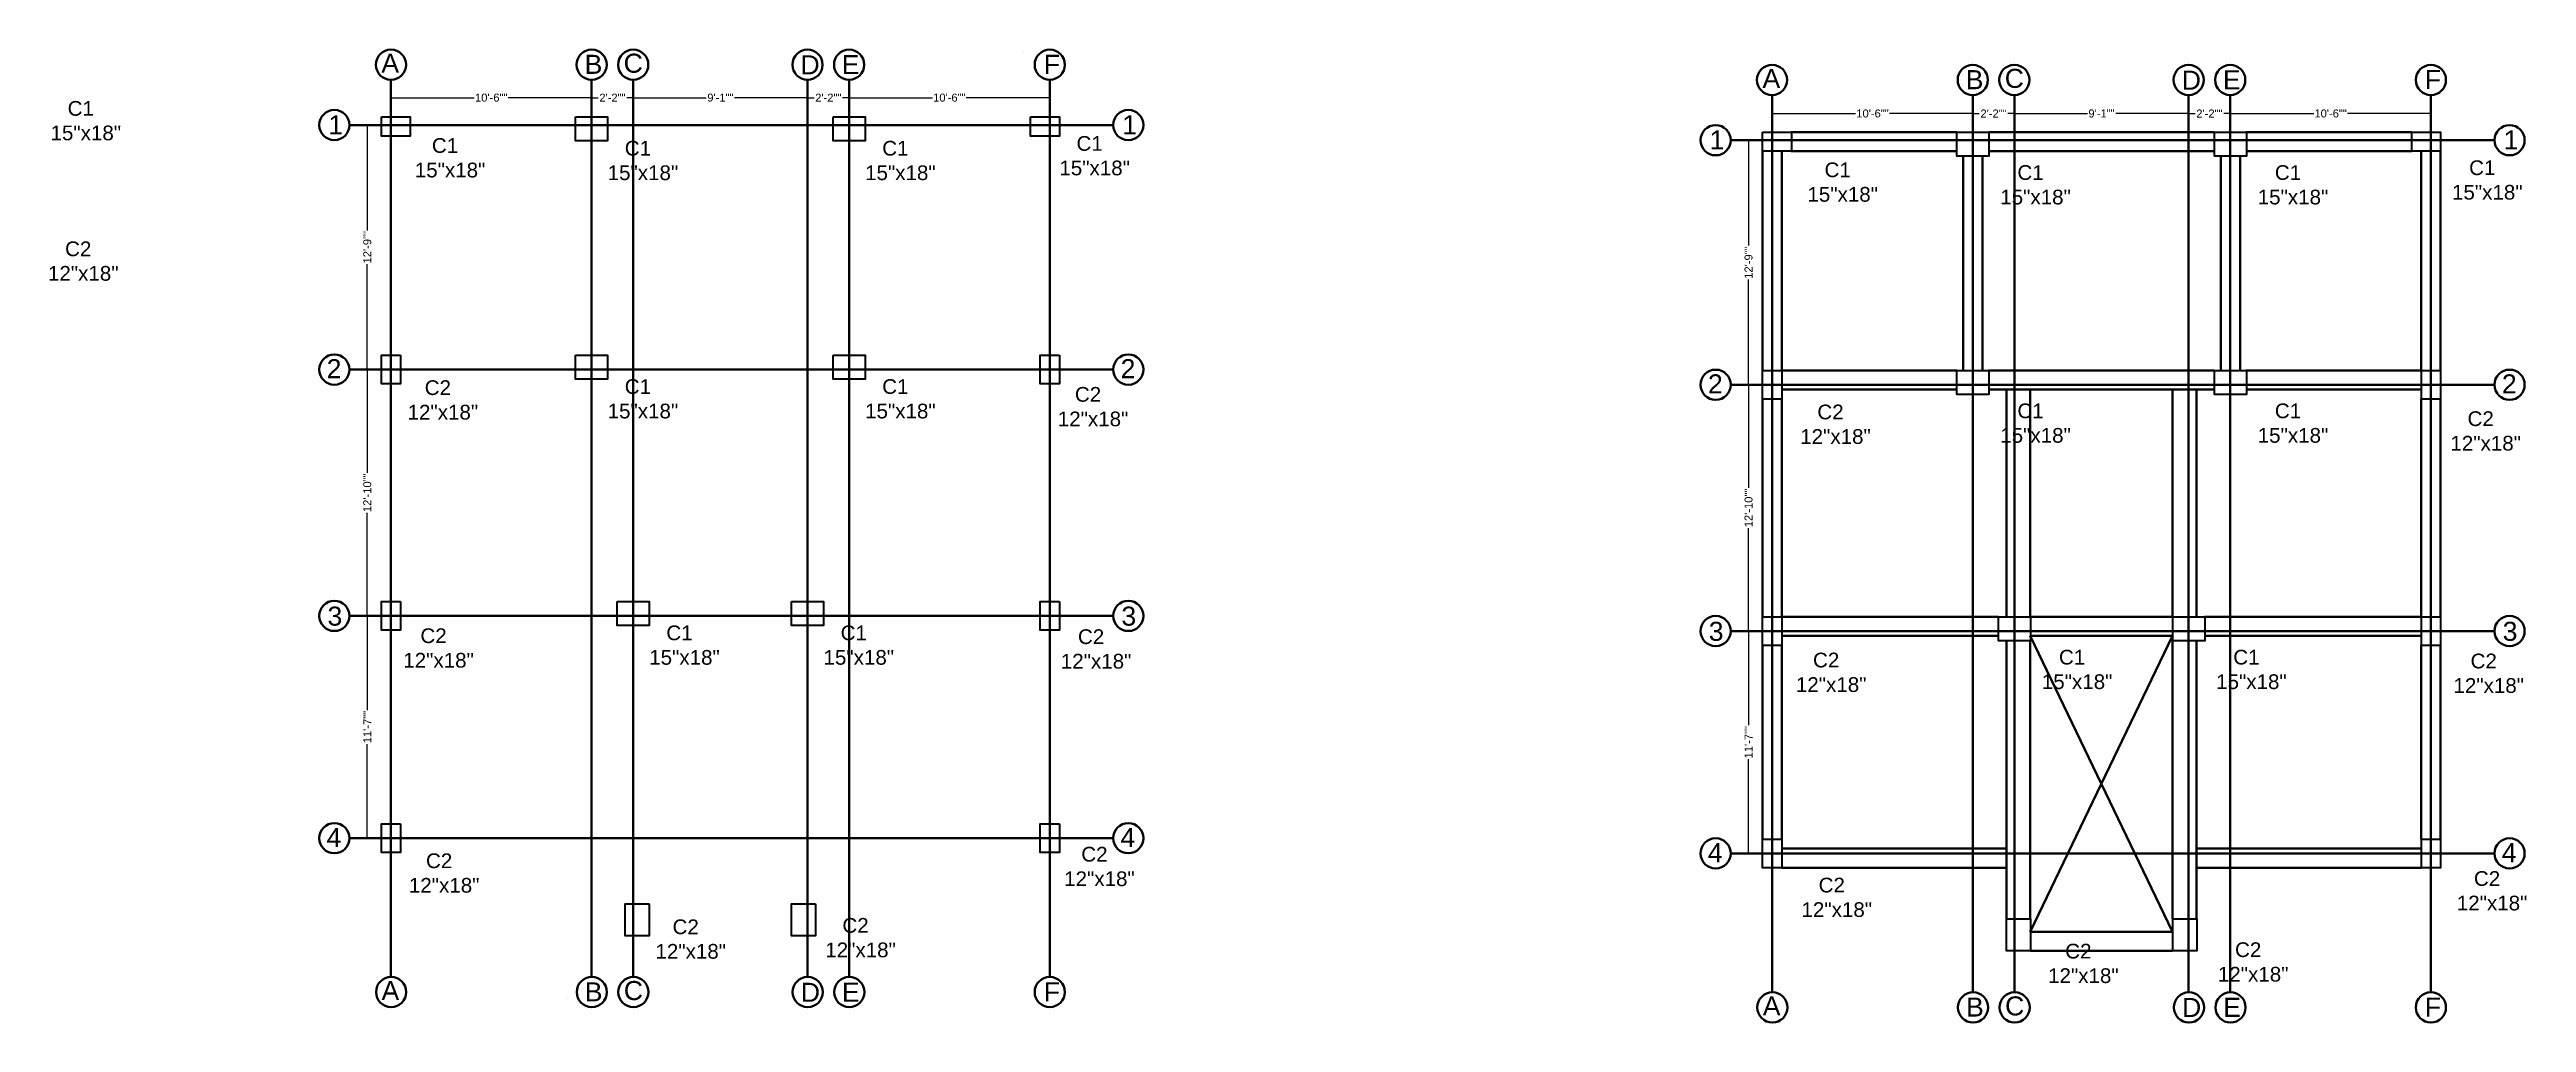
# Model space of a CAD drawing. Header units: inches. Extents: x -6918 to 21732, y -6368 to 1797.
# Drawn here: x 2508 to 4057, y -17 to 591 of the extents above; entities that cross this region are included whole.
import ezdxf

# ---------------------------------------------------------------- set-up
doc = ezdxf.new("R2010")
doc.units = ezdxf.units.IN
doc.header["$MEASUREMENT"] = 0
doc.layers.add('COLOUMN', color=10, linetype='Continuous', lineweight=35)
doc.layers.add('Raling', color=1, linetype='Continuous', lineweight=15)
doc.layers.add('S-DIM', color=7, linetype='Continuous')
doc.styles.add('ARIAL', font='arial.ttf')
doc.styles.get("Standard").update_dxf_attribs({"font": 'arial.ttf'})
doc.dimstyles.new('Column Shedule', dxfattribs={"dimscale": 0, "dimtxt": 5, "dimasz": 1, "dimexe": 0.5, "dimexo": 1, "dimgap": 1, "dimtad": 0, "dimdec": 0, "dimzin": 11, "dimdsep": 46, "dimlunit": 3, "dimtxsty": 'ARIAL', "dimblk": 'ARCHTICK', "dimcen": 0.09375, "dimdle": 0.5, "dimclrd": 5, "dimclre": 7, "dimclrt": 7, "dimadec": 0, "dimazin": 0, "dimtfac": 1, "dimtdec": 0, "dimtix": 1, "dimtofl": 0, "dimtmove": 2, "dimatfit": 3, "dimldrblk": 'ARCHTICK', "dimfxl": 3, "dimtolj": 1, "dimtzin": 3, "dimlwd": -1, "dimlwe": -1, "dimarcsym": 1})

msp = doc.modelspace()

# ---------------------------------------------------------------- texts
at = {"layer": 'Raling', "color": 18, "lineweight": 40, "true_color": 0x000000, "attachment_point": 1}
for s, width, gutter_width, insert, char_height in [('A', 40.021, 1, (2705.4, 590.1), 0.2), ('A', 40.021, 1, (2830.9, 590.1), 0.2), ('C', 448.533, 23.7, (2867.2, 588.4), 11.9), ('A', 40.021, 1, (3117.4, 590.1), 0.2), ('A', 448.533, 23.7, (2715.7, 588.4), 11.9), ('B', 448.533, 23.7, (2842.8, 587.7), 11.9), ('D', 448.533, 23.7, (2977.8, 587.4), 11.9), ('E', 448.533, 23.7, (3003.6, 587.5), 11.9), ('F', 448.533, 23.7, (3129.9, 587.7), 11.9), ('A', 40.021, 1, (3569.2, 580.6), 0.2), ('A', 448.533, 23.7, (3579.4, 578.9), 11.9), ('A', 40.021, 1, (3694.7, 580.6), 0.2), ('B', 448.533, 23.7, (3706.5, 578.1), 11.9), ('C', 448.533, 23.7, (3730.9, 578.9), 11.9), ('D', 448.533, 23.7, (3841.6, 577.8), 11.9), ('E', 448.533, 23.7, (3867.3, 578), 11.9), ('A', 40.021, 1, (3981.2, 580.6), 0.2), ('F', 448.533, 23.7, (3993.6, 578.2), 11.9), ('   C1^J15"x18"', 348.098, 18.4, (2508.8, 558.8), 9.201), ('A', 40.021, 1, (2670, 552.4), 0.2), ('1', 448.533, 23.7, (2682.5, 549.9), 11.9), ('A', 40.021, 1, (3166.6, 552.4), 0.2), ('1', 448.533, 23.7, (3179, 549.9), 11.9), ('A', 40.021, 1, (3533.8, 542.8), 0.2), ('   C1^J15"x18"', 348.098, 18.4, (2736.6, 535.6), 9.201), ('   C1^J15"x18"', 348.098, 18.4, (2857.2, 533.9), 9.201), ('   C1^J15"x18"', 348.098, 18.4, (3018.2, 533.9), 9.201), ('   C1^J15"x18"', 348.098, 18.4, (3139.7, 536.9), 9.201), ('1', 448.533, 23.7, (3546.3, 540.4), 11.9), ('1', 448.533, 23.7, (4042.8, 540.4), 11.9), ('   C1^J15"x18"', 348.098, 18.4, (3607.5, 520.4), 9.201), ('   C1^J15"x18"', 348.098, 18.4, (3728.1, 518.7), 9.201), ('   C1^J15"x18"', 348.098, 18.4, (3889.1, 518.7), 9.201), ('   C1^J15"x18"', 348.098, 18.4, (4010.6, 521.7), 9.201), ('   C2^J12"x18"', 348.098, 18.4, (2507.2, 471), 9.201), ('A', 40.021, 1, (2670, 399.5), 0.2), ('A', 40.021, 1, (2670, 399.5), 0.2), ('2', 448.533, 23.7, (2681.5, 397.4), 11.9), ('2', 448.533, 23.7, (2681.5, 397.4), 11.9), ('2', 448.533, 23.7, (3178, 397.4), 11.9), ('A', 40.021, 1, (3533.8, 389.9), 0.2), ('A', 40.021, 1, (3533.8, 389.9), 0.2), ('2', 448.533, 23.7, (3545.3, 387.9), 11.9), ('2', 448.533, 23.7, (3545.3, 387.9), 11.9), ('2', 448.533, 23.7, (4041.8, 387.9), 11.9), ('   C2^J12"x18"', 348.098, 18.4, (2732.1, 384.2), 9.201), ('   C1^J15"x18"', 348.098, 18.4, (2857.2, 384.9), 9.201), ('   C1^J15"x18"', 348.098, 18.4, (3018.2, 384.9), 9.201), ('   C2^J12"x18"', 348.098, 18.4, (3138.7, 380), 9.201), ('   C2^J12"x18"', 348.098, 18.4, (3603, 369), 9.201), ('   C1^J15"x18"', 348.098, 18.4, (3728.1, 369.7), 9.201), ('   C1^J15"x18"', 348.098, 18.4, (3889.1, 369.7), 9.201), ('   C2^J12"x18"', 348.098, 18.4, (4009.6, 364.8), 9.201), ('A', 40.021, 1, (2670, 245.5), 0.2), ('A', 40.021, 1, (2670, 245.5), 0.2), ('3', 448.533, 23.7, (2682, 242.7), 11.9), ('3', 448.533, 23.7, (2682, 242.7), 11.9), ('3', 448.533, 23.7, (3178.5, 242.7), 11.9), ('A', 40.021, 1, (3533.8, 235.9), 0.2), ('A', 40.021, 1, (3533.8, 235.9), 0.2), ('3', 448.533, 23.7, (3545.8, 233.2), 11.9), ('3', 448.533, 23.7, (3545.8, 233.2), 11.9), ('3', 448.533, 23.7, (4042.3, 233.2), 11.9), ('   C2^J12"x18"', 348.098, 18.4, (2729.4, 229.1), 9.201), ('   C1^J15"x18"', 348.098, 18.4, (2883.2, 230.9), 9.201), ('   C1^J15"x18"', 348.098, 18.4, (2992.2, 230.9), 9.201), ('   C2^J12"x18"', 348.098, 18.4, (3140.6, 228.5), 9.201), ('   C2^J12"x18"', 348.098, 18.4, (3600.3, 213.9), 9.201), ('   C1^J15"x18"', 348.098, 18.4, (3754.1, 215.7), 9.201), ('   C1^J15"x18"', 348.098, 18.4, (3863.1, 215.7), 9.201), ('   C2^J12"x18"', 348.098, 18.4, (4011.5, 213.3), 9.201), ('A', 40.021, 1, (2670, 106.5), 0.2), ('A', 40.021, 1, (2670, 106.5), 0.2), ('4', 448.533, 23.7, (2681.4, 104.3), 11.9), ('4', 448.533, 23.7, (2681.4, 104.3), 11.9), ('4', 448.533, 23.7, (3177.9, 104.3), 11.9), ('A', 40.021, 1, (3533.8, 96.9), 0.2), ('A', 40.021, 1, (3533.8, 96.9), 0.2), ('4', 448.533, 23.7, (3545.2, 94.8), 11.9), ('4', 448.533, 23.7, (3545.2, 94.8), 11.9), ('4', 448.533, 23.7, (4041.7, 94.8), 11.9), ('   C2^J12"x18"', 348.098, 18.4, (2732.9, 88.4), 9.201), ('   C2^J12"x18"', 348.098, 18.4, (3142.7, 92.5), 9.201), ('   C2^J12"x18"', 348.098, 18.4, (4013.6, 77.3), 9.201), ('   C2^J12"x18"', 348.098, 18.4, (3603.8, 73.2), 9.201), ('   C2^J12"x18"', 348.098, 18.4, (2887.1, 47.1), 9.201), ('   C2^J12"x18"', 348.098, 18.4, (2993.3, 48), 9.201), ('   C2^J12"x18"', 348.098, 18.4, (3758, 31.9), 9.201), ('   C2^J12"x18"', 348.098, 18.4, (3864.2, 32.8), 9.201), ('A', 448.533, 23.7, (2715.8, 8.6), 11.9), ('A', 40.021, 1, (2831.1, 10.3), 0.2), ('B', 448.533, 23.7, (2842.9, 7.8), 11.9), ('C', 448.533, 23.7, (2867.3, 8.6), 11.9), ('D', 448.533, 23.7, (2978, 7.5), 11.9), ('E', 448.533, 23.7, (3003.7, 7.6), 11.9), ('A', 40.021, 1, (3117.4, 10.3), 0.2), ('F', 448.533, 23.7, (3129.9, 7.8), 11.9), ('A', 40.021, 1, (3694.8, 0.7), 0.2), ('A', 40.021, 1, (3981.2, 0.7), 0.2), ('A', 40.021, 1, (2831.8, -2.1), 0.2), ('A', 448.533, 23.7, (3579.6, -1), 11.9), ('A', 40.021, 1, (3695.5, -11.6), 0.2), ('B', 448.533, 23.7, (3706.7, -1.7), 11.9), ('C', 448.533, 23.7, (3731.1, -1), 11.9), ('D', 448.533, 23.7, (3841.8, -2), 11.9), ('E', 448.533, 23.7, (3867.5, -1.9), 11.9), ('F', 448.533, 23.7, (3993.6, -1.7), 11.9)]:
    msp.add_mtext_dynamic_manual_height_columns(s, width=width, gutter_width=gutter_width, heights=[0], dxfattribs=dict(at, insert=insert, char_height=char_height))

# ---------------------------------------------------------------- blocks, each defined once
blk = doc.blocks.new('ADFSDF')
at = {"layer": 'COLOUMN'}
for points in [[(-22327.7, -19135.6), (-22309.7, -19135.6), (-22309.7, -19147.6), (-22327.7, -19147.6)], [(-22206.2, -19135.6), (-22186.2, -19135.6), (-22186.2, -19150.6), (-22206.2, -19150.6)], [(-22045.2, -19135.6), (-22025.2, -19135.6), (-22025.2, -19150.6), (-22045.2, -19150.6)], [(-21921.7, -19135.6), (-21903.7, -19135.6), (-21903.7, -19147.6), (-21921.7, -19147.6)], [(-22315.7, -19284.6), (-22315.7, -19302.6), (-22327.7, -19302.6), (-22327.7, -19284.6)], [(-22206.2, -19284.6), (-22186.2, -19284.6), (-22186.2, -19299.6), (-22206.2, -19299.6)], [(-22045.2, -19284.6), (-22025.2, -19284.6), (-22025.2, -19299.6), (-22045.2, -19299.6)], [(-21903.7, -19284.6), (-21903.7, -19302.6), (-21915.7, -19302.6), (-21915.7, -19284.6)], [(-22315.7, -19438.6), (-22315.7, -19456.6), (-22327.7, -19456.6), (-22327.7, -19438.6)], [(-22180.2, -19438.6), (-22160.2, -19438.6), (-22160.2, -19453.6), (-22180.2, -19453.6)], [(-22071.2, -19438.6), (-22051.2, -19438.6), (-22051.2, -19453.6), (-22071.2, -19453.6)], [(-21903.7, -19438.6), (-21903.7, -19456.6), (-21915.7, -19456.6), (-21915.7, -19438.6)], [(-22315.7, -19577.6), (-22315.7, -19595.6), (-22327.7, -19595.6), (-22327.7, -19577.6)], [(-21903.7, -19577.6), (-21903.7, -19595.6), (-21915.7, -19595.6), (-21915.7, -19577.6)], [(-22160.2, -19627.6), (-22160.2, -19647.6), (-22175.2, -19647.6), (-22175.2, -19627.6)], [(-22056.2, -19627.6), (-22056.2, -19647.6), (-22071.2, -19647.6), (-22071.2, -19627.6)]]:
    blk.add_lwpolyline(points, close=True, dxfattribs=at)
blk = doc.blocks.new('_ArchTick')
at = {"color": 0, "linetype": 'ByBlock', "const_width": 0.15}
blk.add_lwpolyline([(-0.5, -0.5), (0.5, 0.5)], dxfattribs=at)
blk = doc.blocks.new('*D140')
at = {"layer": 'Defpoints', "color": 0, "lineweight": 40, "transparency": 16777216}
for p in [(2721.7, 560.9), (2847.2, 560.9), (2847.2, 560.9)]:
    blk.add_point(p, dxfattribs=at)
at = {"layer": 'S-DIM', "color": 5, "transparency": 16777216}
for p, q in [((2721.2, 560.9), (2773.8, 560.9)), ((2847.7, 560.9), (2795, 560.9))]:
    blk.add_line(p, q, dxfattribs=at)
at = {"layer": 'S-DIM', "color": 7, "transparency": 16777216}
for p, q in [((2721.7, 561.9), (2721.7, 561.4)), ((2847.2, 561.9), (2847.2, 561.4))]:
    blk.add_line(p, q, dxfattribs=at)
at = {"layer": 'S-DIM', "color": 5, "transparency": 16777216, "rotation": 180}
blk.add_blockref('_ArchTick', (2721.7, 560.9), dxfattribs=at)
at = {"layer": 'S-DIM', "color": 5, "transparency": 16777216}
blk.add_blockref('_ArchTick', (2847.2, 560.9), dxfattribs=at)
at = {"layer": 'S-DIM', "color": 7, "lineweight": 40, "transparency": 16777216, "insert": (2784.4, 560.9), "char_height": 5, "attachment_point": 5, "style": 'ARIAL'}
blk.add_mtext('\\A1;10\'-6""', dxfattribs=at)
blk = doc.blocks.new('*D141')
at = {"layer": 'Defpoints', "color": 0, "lineweight": 40, "transparency": 16777216}
for p in [(2847.2, 560.9), (2873.2, 560.9), (2873.2, 560.9)]:
    blk.add_point(p, dxfattribs=at)
at = {"layer": 'S-DIM', "color": 5, "transparency": 16777216}
for p, q in [((2846.7, 560.9), (2851.3, 560.9)), ((2873.7, 560.9), (2869.1, 560.9))]:
    blk.add_line(p, q, dxfattribs=at)
at = {"layer": 'S-DIM', "color": 7, "transparency": 16777216}
for p, q in [((2847.2, 561.9), (2847.2, 561.4)), ((2873.2, 561.9), (2873.2, 561.4))]:
    blk.add_line(p, q, dxfattribs=at)
at = {"layer": 'S-DIM', "color": 5, "transparency": 16777216, "rotation": 180}
blk.add_blockref('_ArchTick', (2847.2, 560.9), dxfattribs=at)
at = {"layer": 'S-DIM', "color": 5, "transparency": 16777216}
blk.add_blockref('_ArchTick', (2873.2, 560.9), dxfattribs=at)
at = {"layer": 'S-DIM', "color": 7, "lineweight": 40, "transparency": 16777216, "insert": (2860.2, 560.9), "char_height": 5, "attachment_point": 5, "style": 'ARIAL'}
blk.add_mtext('\\A1;2\'-2""', dxfattribs=at)
blk = doc.blocks.new('*D142')
at = {"layer": 'Defpoints', "color": 0, "lineweight": 40, "transparency": 16777216}
for p in [(2873.2, 560.9), (2982.2, 560.9), (2982.2, 560.9)]:
    blk.add_point(p, dxfattribs=at)
at = {"layer": 'S-DIM', "color": 5, "transparency": 16777216}
for p, q in [((2872.7, 560.9), (2918.8, 560.9)), ((2982.7, 560.9), (2936.6, 560.9))]:
    blk.add_line(p, q, dxfattribs=at)
at = {"layer": 'S-DIM', "color": 7, "transparency": 16777216}
for p, q in [((2873.2, 561.9), (2873.2, 561.4)), ((2982.2, 561.9), (2982.2, 561.4))]:
    blk.add_line(p, q, dxfattribs=at)
at = {"layer": 'S-DIM', "color": 5, "transparency": 16777216, "rotation": 180}
blk.add_blockref('_ArchTick', (2873.2, 560.9), dxfattribs=at)
at = {"layer": 'S-DIM', "color": 5, "transparency": 16777216}
blk.add_blockref('_ArchTick', (2982.2, 560.9), dxfattribs=at)
at = {"layer": 'S-DIM', "color": 7, "lineweight": 40, "transparency": 16777216, "insert": (2927.7, 560.9), "char_height": 5, "attachment_point": 5, "style": 'ARIAL'}
blk.add_mtext('\\A1;9\'-1""', dxfattribs=at)
blk = doc.blocks.new('*D143')
at = {"layer": 'Defpoints', "color": 0, "lineweight": 40, "transparency": 16777216}
for p in [(2982.2, 560.9), (3008.2, 560.9), (3008.2, 560.9)]:
    blk.add_point(p, dxfattribs=at)
at = {"layer": 'S-DIM', "color": 5, "transparency": 16777216}
for p, q in [((2981.7, 560.9), (2986.3, 560.9)), ((3008.7, 560.9), (3004.1, 560.9))]:
    blk.add_line(p, q, dxfattribs=at)
at = {"layer": 'S-DIM', "color": 7, "transparency": 16777216}
for p, q in [((2982.2, 561.9), (2982.2, 561.4)), ((3008.2, 561.9), (3008.2, 561.4))]:
    blk.add_line(p, q, dxfattribs=at)
at = {"layer": 'S-DIM', "color": 5, "transparency": 16777216, "rotation": 180}
blk.add_blockref('_ArchTick', (2982.2, 560.9), dxfattribs=at)
at = {"layer": 'S-DIM', "color": 5, "transparency": 16777216}
blk.add_blockref('_ArchTick', (3008.2, 560.9), dxfattribs=at)
at = {"layer": 'S-DIM', "color": 7, "lineweight": 40, "transparency": 16777216, "insert": (2995.2, 560.9), "char_height": 5, "attachment_point": 5, "style": 'ARIAL'}
blk.add_mtext('\\A1;2\'-2""', dxfattribs=at)
blk = doc.blocks.new('*D144')
at = {"layer": 'Defpoints', "color": 0, "lineweight": 40, "transparency": 16777216}
for p in [(3008.2, 560.9), (3133.7, 560.9), (3133.7, 560.9)]:
    blk.add_point(p, dxfattribs=at)
at = {"layer": 'S-DIM', "color": 5, "transparency": 16777216}
for p, q in [((3007.7, 560.9), (3060.3, 560.9)), ((3134.2, 560.9), (3081.5, 560.9))]:
    blk.add_line(p, q, dxfattribs=at)
at = {"layer": 'S-DIM', "color": 7, "transparency": 16777216}
for p, q in [((3008.2, 561.9), (3008.2, 561.4)), ((3133.7, 561.9), (3133.7, 561.4))]:
    blk.add_line(p, q, dxfattribs=at)
at = {"layer": 'S-DIM', "color": 5, "transparency": 16777216, "rotation": 180}
blk.add_blockref('_ArchTick', (3008.2, 560.9), dxfattribs=at)
at = {"layer": 'S-DIM', "color": 5, "transparency": 16777216}
blk.add_blockref('_ArchTick', (3133.7, 560.9), dxfattribs=at)
at = {"layer": 'S-DIM', "color": 7, "lineweight": 40, "transparency": 16777216, "insert": (3070.9, 560.9), "char_height": 5, "attachment_point": 5, "style": 'ARIAL'}
blk.add_mtext('\\A1;10\'-6""', dxfattribs=at)
blk = doc.blocks.new('*D145')
at = {"layer": 'Defpoints', "color": 0, "lineweight": 40, "transparency": 16777216}
for p in [(2695.8, 543.8), (2695.8, 390.9), (2706.9, 390.9)]:
    blk.add_point(p, dxfattribs=at)
at = {"layer": 'S-DIM', "color": 7, "transparency": 16777216}
for p, q in [((2696.8, 543.8), (2707.4, 543.8)), ((2696.8, 390.9), (2707.4, 390.9))]:
    blk.add_line(p, q, dxfattribs=at)
at = {"layer": 'S-DIM', "color": 5, "transparency": 16777216}
for p, q in [((2706.9, 544.3), (2706.9, 477.9)), ((2706.9, 390.4), (2706.9, 456.8))]:
    blk.add_line(p, q, dxfattribs=at)
for p, rotation in [((2706.9, 543.8), 90), ((2706.9, 390.9), 270)]:
    blk.add_blockref('_ArchTick', p, dxfattribs=dict(at, rotation=rotation))
at = {"layer": 'S-DIM', "color": 7, "lineweight": 40, "transparency": 16777216, "insert": (2706.9, 467.4), "char_height": 5, "attachment_point": 5, "rotation": 90, "style": 'ARIAL'}
blk.add_mtext('\\A1;12\'-9""', dxfattribs=at)
blk = doc.blocks.new('*D146')
at = {"layer": 'Defpoints', "color": 0, "lineweight": 40, "transparency": 16777216}
for p in [(2706.9, 390.9), (2706.9, 236.9), (2706.9, 236.9)]:
    blk.add_point(p, dxfattribs=at)
at = {"layer": 'S-DIM', "color": 5, "transparency": 16777216}
for p, q in [((2706.9, 391.4), (2706.9, 326.4)), ((2706.9, 236.4), (2706.9, 301.4))]:
    blk.add_line(p, q, dxfattribs=at)
at = {"layer": 'S-DIM', "color": 7, "transparency": 16777216}
for p, q in [((2707.9, 390.9), (2707.4, 390.9)), ((2707.9, 236.9), (2707.4, 236.9))]:
    blk.add_line(p, q, dxfattribs=at)
at = {"layer": 'S-DIM', "color": 5, "transparency": 16777216}
for p, rotation in [((2706.9, 390.9), 90), ((2706.9, 236.9), 270)]:
    blk.add_blockref('_ArchTick', p, dxfattribs=dict(at, rotation=rotation))
at = {"layer": 'S-DIM', "color": 7, "lineweight": 40, "transparency": 16777216, "insert": (2706.9, 313.9), "char_height": 5, "attachment_point": 5, "rotation": 90, "style": 'ARIAL'}
blk.add_mtext('\\A1;12\'-10""', dxfattribs=at)
blk = doc.blocks.new('*D147')
at = {"layer": 'Defpoints', "color": 0, "lineweight": 40, "transparency": 16777216}
for p in [(2706.9, 236.9), (2706.9, 97.9), (2706.9, 97.9)]:
    blk.add_point(p, dxfattribs=at)
at = {"layer": 'S-DIM', "color": 5, "transparency": 16777216}
for p, q in [((2706.9, 237.4), (2706.9, 178)), ((2706.9, 97.4), (2706.9, 156.8))]:
    blk.add_line(p, q, dxfattribs=at)
at = {"layer": 'S-DIM', "color": 7, "transparency": 16777216}
for p, q in [((2707.9, 236.9), (2707.4, 236.9)), ((2707.9, 97.9), (2707.4, 97.9))]:
    blk.add_line(p, q, dxfattribs=at)
at = {"layer": 'S-DIM', "color": 5, "transparency": 16777216}
for p, rotation in [((2706.9, 236.9), 90), ((2706.9, 97.9), 270)]:
    blk.add_blockref('_ArchTick', p, dxfattribs=dict(at, rotation=rotation))
at = {"layer": 'S-DIM', "color": 7, "lineweight": 40, "transparency": 16777216, "insert": (2706.9, 167.4), "char_height": 5, "attachment_point": 5, "rotation": 90, "style": 'ARIAL'}
blk.add_mtext('\\A1;11\'-7""', dxfattribs=at)
blk = doc.blocks.new('*D149')
at = {"layer": 'Defpoints', "color": 0, "lineweight": 40, "transparency": 16777216}
for p in [(3585.4, 551), (3710.9, 551), (3710.9, 551)]:
    blk.add_point(p, dxfattribs=at)
at = {"layer": 'S-DIM', "color": 5, "transparency": 16777216}
for p, q in [((3584.9, 551), (3637.6, 551)), ((3711.4, 551), (3658.8, 551))]:
    blk.add_line(p, q, dxfattribs=at)
at = {"layer": 'S-DIM', "color": 7, "transparency": 16777216}
for p, q in [((3585.4, 552), (3585.4, 551.5)), ((3710.9, 552), (3710.9, 551.5))]:
    blk.add_line(p, q, dxfattribs=at)
at = {"layer": 'S-DIM', "color": 5, "transparency": 16777216, "rotation": 180}
blk.add_blockref('_ArchTick', (3585.4, 551), dxfattribs=at)
at = {"layer": 'S-DIM', "color": 5, "transparency": 16777216}
blk.add_blockref('_ArchTick', (3710.9, 551), dxfattribs=at)
at = {"layer": 'S-DIM', "color": 7, "lineweight": 40, "transparency": 16777216, "insert": (3648.2, 551), "char_height": 5, "attachment_point": 5, "style": 'ARIAL'}
blk.add_mtext('\\A1;10\'-6""', dxfattribs=at)
blk = doc.blocks.new('*D150')
at = {"layer": 'Defpoints', "color": 0, "lineweight": 40, "transparency": 16777216}
for p in [(3710.9, 551), (3736.9, 551), (3736.9, 551)]:
    blk.add_point(p, dxfattribs=at)
at = {"layer": 'S-DIM', "color": 5, "transparency": 16777216}
for p, q in [((3710.4, 551), (3715, 551)), ((3737.4, 551), (3732.9, 551))]:
    blk.add_line(p, q, dxfattribs=at)
at = {"layer": 'S-DIM', "color": 7, "transparency": 16777216}
for p, q in [((3710.9, 552), (3710.9, 551.5)), ((3736.9, 552), (3736.9, 551.5))]:
    blk.add_line(p, q, dxfattribs=at)
at = {"layer": 'S-DIM', "color": 5, "transparency": 16777216, "rotation": 180}
blk.add_blockref('_ArchTick', (3710.9, 551), dxfattribs=at)
at = {"layer": 'S-DIM', "color": 5, "transparency": 16777216}
blk.add_blockref('_ArchTick', (3736.9, 551), dxfattribs=at)
at = {"layer": 'S-DIM', "color": 7, "lineweight": 40, "transparency": 16777216, "insert": (3723.9, 551), "char_height": 5, "attachment_point": 5, "style": 'ARIAL'}
blk.add_mtext('\\A1;2\'-2""', dxfattribs=at)
blk = doc.blocks.new('*D151')
at = {"layer": 'Defpoints', "color": 0, "lineweight": 40, "transparency": 16777216}
for p in [(3736.9, 551), (3845.9, 551), (3845.9, 551)]:
    blk.add_point(p, dxfattribs=at)
at = {"layer": 'S-DIM', "color": 5, "transparency": 16777216}
for p, q in [((3736.4, 551), (3782.6, 551)), ((3846.4, 551), (3800.3, 551))]:
    blk.add_line(p, q, dxfattribs=at)
at = {"layer": 'S-DIM', "color": 7, "transparency": 16777216}
for p, q in [((3736.9, 552), (3736.9, 551.5)), ((3845.9, 552), (3845.9, 551.5))]:
    blk.add_line(p, q, dxfattribs=at)
at = {"layer": 'S-DIM', "color": 5, "transparency": 16777216, "rotation": 180}
blk.add_blockref('_ArchTick', (3736.9, 551), dxfattribs=at)
at = {"layer": 'S-DIM', "color": 5, "transparency": 16777216}
blk.add_blockref('_ArchTick', (3845.9, 551), dxfattribs=at)
at = {"layer": 'S-DIM', "color": 7, "lineweight": 40, "transparency": 16777216, "insert": (3791.4, 551), "char_height": 5, "attachment_point": 5, "style": 'ARIAL'}
blk.add_mtext('\\A1;9\'-1""', dxfattribs=at)
blk = doc.blocks.new('*D152')
at = {"layer": 'Defpoints', "color": 0, "lineweight": 40, "transparency": 16777216}
for p in [(3845.9, 551), (3871.9, 551), (3871.9, 551)]:
    blk.add_point(p, dxfattribs=at)
at = {"layer": 'S-DIM', "color": 5, "transparency": 16777216}
for p, q in [((3845.4, 551), (3850, 551)), ((3872.4, 551), (3867.9, 551))]:
    blk.add_line(p, q, dxfattribs=at)
at = {"layer": 'S-DIM', "color": 7, "transparency": 16777216}
for p, q in [((3845.9, 552), (3845.9, 551.5)), ((3871.9, 552), (3871.9, 551.5))]:
    blk.add_line(p, q, dxfattribs=at)
at = {"layer": 'S-DIM', "color": 5, "transparency": 16777216, "rotation": 180}
blk.add_blockref('_ArchTick', (3845.9, 551), dxfattribs=at)
at = {"layer": 'S-DIM', "color": 5, "transparency": 16777216}
blk.add_blockref('_ArchTick', (3871.9, 551), dxfattribs=at)
at = {"layer": 'S-DIM', "color": 7, "lineweight": 40, "transparency": 16777216, "insert": (3858.9, 551), "char_height": 5, "attachment_point": 5, "style": 'ARIAL'}
blk.add_mtext('\\A1;2\'-2""', dxfattribs=at)
blk = doc.blocks.new('*D153')
at = {"layer": 'Defpoints', "color": 0, "lineweight": 40, "transparency": 16777216}
for p in [(3871.9, 551), (3997.4, 551), (3997.4, 551)]:
    blk.add_point(p, dxfattribs=at)
at = {"layer": 'S-DIM', "color": 5, "transparency": 16777216}
for p, q in [((3871.4, 551), (3924.1, 551)), ((3997.9, 551), (3945.3, 551))]:
    blk.add_line(p, q, dxfattribs=at)
at = {"layer": 'S-DIM', "color": 7, "transparency": 16777216}
for p, q in [((3871.9, 552), (3871.9, 551.5)), ((3997.4, 552), (3997.4, 551.5))]:
    blk.add_line(p, q, dxfattribs=at)
at = {"layer": 'S-DIM', "color": 5, "transparency": 16777216, "rotation": 180}
blk.add_blockref('_ArchTick', (3871.9, 551), dxfattribs=at)
at = {"layer": 'S-DIM', "color": 5, "transparency": 16777216}
blk.add_blockref('_ArchTick', (3997.4, 551), dxfattribs=at)
at = {"layer": 'S-DIM', "color": 7, "lineweight": 40, "transparency": 16777216, "insert": (3934.7, 551), "char_height": 5, "attachment_point": 5, "style": 'ARIAL'}
blk.add_mtext('\\A1;10\'-6""', dxfattribs=at)
blk = doc.blocks.new('*D154')
at = {"layer": 'Defpoints', "color": 0, "lineweight": 40, "transparency": 16777216}
for p in [(3559.5, 534.3), (3559.5, 381.4), (3570.7, 381.4)]:
    blk.add_point(p, dxfattribs=at)
at = {"layer": 'S-DIM', "color": 7, "transparency": 16777216}
for p, q in [((3560.5, 534.3), (3571.2, 534.3)), ((3560.5, 381.4), (3571.2, 381.4))]:
    blk.add_line(p, q, dxfattribs=at)
at = {"layer": 'S-DIM', "color": 5, "transparency": 16777216}
for p, q in [((3570.7, 534.8), (3570.7, 468.4)), ((3570.7, 380.9), (3570.7, 447.2))]:
    blk.add_line(p, q, dxfattribs=at)
for p, rotation in [((3570.7, 534.3), 90), ((3570.7, 381.4), 270)]:
    blk.add_blockref('_ArchTick', p, dxfattribs=dict(at, rotation=rotation))
at = {"layer": 'S-DIM', "color": 7, "lineweight": 40, "transparency": 16777216, "insert": (3570.7, 457.8), "char_height": 5, "attachment_point": 5, "rotation": 90, "style": 'ARIAL'}
blk.add_mtext('\\A1;12\'-9""', dxfattribs=at)
blk = doc.blocks.new('*D155')
at = {"layer": 'Defpoints', "color": 0, "lineweight": 40, "transparency": 16777216}
for p in [(3570.7, 381.4), (3570.7, 227.4), (3570.7, 227.4)]:
    blk.add_point(p, dxfattribs=at)
at = {"layer": 'S-DIM', "color": 5, "transparency": 16777216}
for p, q in [((3570.7, 381.9), (3570.7, 316.9)), ((3570.7, 226.9), (3570.7, 291.8))]:
    blk.add_line(p, q, dxfattribs=at)
at = {"layer": 'S-DIM', "color": 7, "transparency": 16777216}
for p, q in [((3571.7, 381.4), (3571.2, 381.4)), ((3571.7, 227.4), (3571.2, 227.4))]:
    blk.add_line(p, q, dxfattribs=at)
at = {"layer": 'S-DIM', "color": 5, "transparency": 16777216}
for p, rotation in [((3570.7, 381.4), 90), ((3570.7, 227.4), 270)]:
    blk.add_blockref('_ArchTick', p, dxfattribs=dict(at, rotation=rotation))
at = {"layer": 'S-DIM', "color": 7, "lineweight": 40, "transparency": 16777216, "insert": (3570.7, 304.4), "char_height": 5, "attachment_point": 5, "rotation": 90, "style": 'ARIAL'}
blk.add_mtext('\\A1;12\'-10""', dxfattribs=at)
blk = doc.blocks.new('*D148')
at = {"layer": 'Defpoints', "color": 0, "lineweight": 40, "transparency": 16777216}
for p in [(3570.7, 227.4), (3570.7, 88.4), (3570.7, 88.4)]:
    blk.add_point(p, dxfattribs=at)
at = {"layer": 'S-DIM', "color": 5, "transparency": 16777216}
for p, q in [((3570.7, 227.9), (3570.7, 168.5)), ((3570.7, 87.9), (3570.7, 147.3))]:
    blk.add_line(p, q, dxfattribs=at)
at = {"layer": 'S-DIM', "color": 7, "transparency": 16777216}
for p, q in [((3571.7, 227.4), (3571.2, 227.4)), ((3571.7, 88.4), (3571.2, 88.4))]:
    blk.add_line(p, q, dxfattribs=at)
at = {"layer": 'S-DIM', "color": 5, "transparency": 16777216}
for p, rotation in [((3570.7, 227.4), 90), ((3570.7, 88.4), 270)]:
    blk.add_blockref('_ArchTick', p, dxfattribs=dict(at, rotation=rotation))
at = {"layer": 'S-DIM', "color": 7, "lineweight": 40, "transparency": 16777216, "insert": (3570.7, 157.9), "char_height": 5, "attachment_point": 5, "rotation": 90, "style": 'ARIAL'}
blk.add_mtext('\\A1;11\'-7""', dxfattribs=at)

# ---------------------------------------------------------------- dimensions: what is measured, and where the dimension line sits
at = {"layer": 'S-DIM', "color": 18, "lineweight": 40, "true_color": 0x000000}
for base, p1, p2, picture, middle in [((2847.180062, 560.8789007), (2721.680062, 560.8789007), (2847.180062, 560.8789007), '*D140', (2784.430062, 560.8789007)), ((2873.2, 560.9), (2847.2, 560.9), (2873.2, 560.9), '*D141', (2860.2, 560.9)), ((2982.2, 560.9), (2873.2, 560.9), (2982.2, 560.9), '*D142', (2927.7, 560.9)), ((3008.2, 560.9), (2982.2, 560.9), (3008.2, 560.9), '*D143', (2995.2, 560.9)), ((3133.680062, 560.8789007), (3008.180062, 560.8789007), (3133.680062, 560.8789007), '*D144', (3070.930062, 560.8789007)), ((3710.9464687, 550.9862443), (3585.4464687, 550.9862443), (3710.9464687, 550.9862443), '*D149', (3648.1964687, 550.9862443)), ((3736.9, 551), (3710.9, 551), (3736.9, 551), '*D150', (3723.9, 551)), ((3845.9, 551), (3736.9, 551), (3845.9, 551), '*D151', (3791.4, 551)), ((3871.9, 551), (3845.9, 551), (3871.9, 551), '*D152', (3858.9, 551)), ((3997.4464687, 550.9862443), (3871.9464687, 550.9862443), (3997.4464687, 550.9862443), '*D153', (3934.6964687, 550.9862443))]:
    dim = msp.add_linear_dim(base=base, p1=p1, p2=p2, dimstyle='Column Shedule', override={"dimscale": 1, "dimpost": '"'}, dxfattribs=at)
    dim.commit()
    dim.dimension.update_dxf_attribs({"geometry": picture, "text_midpoint": middle})
for base, p1, p2, picture, middle in [((2706.9, 390.9), (2695.8, 543.8), (2695.8, 390.9), '*D145', (2706.9, 467.4)), ((3570.7, 381.4), (3559.5, 534.3), (3559.5, 381.4), '*D154', (3570.7, 457.8)), ((2706.9, 236.9), (2706.9, 390.9), (2706.9, 236.9), '*D146', (2706.9, 313.9)), ((3570.7, 227.4), (3570.7, 381.4), (3570.7, 227.4), '*D155', (3570.7, 304.4)), ((2706.9, 97.9), (2706.9, 236.9), (2706.9, 97.9), '*D147', (2706.9, 167.4)), ((3570.7, 88.4), (3570.7, 227.4), (3570.7, 88.4), '*D148', (3570.7, 157.9))]:
    dim = msp.add_linear_dim(base=base, p1=p1, p2=p2, angle=90, dimstyle='Column Shedule', override={"dimscale": 1, "dimpost": '"'}, dxfattribs=at)
    dim.commit()
    dim.dimension.update_dxf_attribs({"geometry": picture, "text_midpoint": middle})

# ---------------------------------------------------------------- linework, layer by layer
at = {"layer": 'Raling', "color": 18, "lineweight": 40, "true_color": 0x000000}
for p, q in [((2721.7, 572.1), (2721.7, 11.1)), ((2847.2, 572.1), (2847.2, 11.1)), ((2873.2, 572.1), (2873.2, 11.1)), ((2982.2, 572.1), (2982.2, 11.1)), ((3008.2, 572.1), (3008.2, 11.1)), ((3133.7, 572.1), (3133.7, 11.1)), ((3585.4, 562.6), (3585.4, 1.6)), ((3710.9, 562.6), (3710.9, 1.6)), ((3736.9, 562.6), (3736.9, 1.6)), ((3845.9, 562.6), (3845.9, 1.6)), ((3871.9, 562.6), (3871.9, 1.6)), ((3997.4, 562.6), (3997.4, 1.6)), ((2695.8, 543.8), (3173.4, 543.8)), ((3559.5, 534.3), (4037.2, 534.3)), ((3579.4, 527.4), (3579.4, 390.4)), ((3591.4, 527.4), (3591.4, 390.4)), ((3597.4, 539.4), (3700.9, 539.4)), ((3597.4, 527.4), (3700.9, 527.4)), ((3720.9, 539.4), (3861.9, 539.4)), ((3720.9, 527.4), (3861.9, 527.4)), ((3881.9, 539.4), (3985.4, 539.4)), ((3881.9, 527.4), (3985.4, 527.4)), ((3991.4, 527.4), (3991.4, 390.4)), ((4003.4, 527.4), (4003.4, 390.4)), ((3704.9, 524.4), (3704.9, 390.4)), ((3716.9, 524.4), (3716.9, 390.4)), ((3866.1, 524.4), (3866.1, 390.4)), ((3878.1, 524.4), (3878.1, 390.4)), ((2695.8, 390.9), (3173.4, 390.9)), ((3591.4, 390.4), (3700.9, 390.4)), ((3720.9, 390.4), (3861.9, 390.4)), ((3881.9, 390.4), (3991.4, 390.4)), ((3559.5, 381.4), (4037.2, 381.4)), ((3579.4, 372.4), (3579.4, 236.4)), ((3591.4, 378.4), (3700.9, 378.4)), ((3591.4, 372.4), (3591.4, 236.4)), ((3720.9, 378.4), (3861.9, 378.4)), ((3731.9, 236.4), (3731.9, 378.4)), ((3746.9, 236.4), (3746.9, 378.4)), ((3835.9, 236.4), (3835.9, 378.4)), ((3850.9, 236.4), (3850.9, 378.4)), ((3881.9, 378.4), (3991.4, 378.4)), ((3991.4, 372.4), (3991.4, 236.4)), ((4003.4, 372.4), (4003.4, 236.4)), ((2695.8, 236.9), (3173.4, 236.9)), ((3591.4, 236.4), (3726.9, 236.4)), ((3746.9, 236.4), (3835.9, 236.4)), ((3855.9, 236.4), (3991.4, 236.4)), ((3559.5, 227.4), (4037.2, 227.4)), ((3579.4, 218.4), (3579.4, 97.4)), ((3591.4, 224.4), (3726.9, 224.4)), ((3591.4, 218.4), (3591.4, 97.4)), ((3731.9, 47.4), (3731.9, 221.4)), ((3746.9, 224.4), (3835.9, 224.4)), ((3746.9, 224.4), (3835.9, 39.4)), ((3746.9, 39.4), (3835.9, 224.4)), ((3746.9, 47.4), (3746.9, 221.4)), ((3835.9, 47.4), (3835.9, 221.4)), ((3850.9, 47.4), (3850.9, 221.4)), ((3855.9, 224.4), (3991.4, 224.4)), ((3991.4, 218.4), (3991.4, 97.4)), ((4003.4, 218.4), (4003.4, 97.4)), ((2695.8, 97.9), (3173.4, 97.9)), ((3559.5, 88.4), (4037.2, 88.4)), ((3591.4, 91.4), (3731.9, 91.4)), ((3591.4, 79.4), (3731.9, 79.4)), ((3991.4, 91.4), (3850.9, 91.4)), ((3991.4, 79.4), (3850.9, 79.4)), ((3746.9, 39.4), (3835.9, 39.4)), ((3746.9, 27.4), (3835.9, 27.4))]:
    msp.add_line(p, q, dxfattribs=at)
for centre in [(2721.7, 581.5), (2847.2, 581.5), (2873.2, 581.5), (2982.2, 581.5), (3008.2, 581.5), (3133.7, 581.5), (3585.4, 572), (3710.9, 572), (3736.9, 572), (3845.9, 572), (3871.9, 572), (3997.4, 572), (2686.3, 543.8), (3182.8, 543.8), (3550.1, 534.3), (4046.6, 534.3), (2686.3, 390.9), (2686.3, 390.9), (3182.8, 390.9), (3550.1, 381.4), (3550.1, 381.4), (4046.6, 381.4), (2686.3, 236.9), (2686.3, 236.9), (3182.8, 236.9), (3550.1, 227.4), (3550.1, 227.4), (4046.6, 227.4), (2686.3, 97.9), (2686.3, 97.9), (3182.8, 97.9), (3550.1, 88.4), (3550.1, 88.4), (4046.6, 88.4), (2721.8, 1.7), (2847.3, 1.7), (2873.3, 1.7), (2982.3, 1.7), (3008.3, 1.7), (3133.7, 1.7), (3585.6, -7.9), (3711.1, -7.9), (3737.1, -7.9), (3846.1, -7.9), (3872.1, -7.9), (3997.4, -7.9)]:
    msp.add_circle(centre, 9.44, dxfattribs=at)

# ---------------------------------------------------------------- block references
at = {"layer": 'COLOUMN'}
for p in [(25043.4, 19684.5), (25907.2, 19675), (25907.2, 19675)]:
    msp.add_blockref('ADFSDF', p, dxfattribs=at)

msp.set_redraw_order([(e.dxf.handle, doc.entitydb.next_handle()) for e in msp.query("TEXT MTEXT ATTDEF DIMENSION ARC_DIMENSION")])  # texts and dimensions are drawn at this point

doc.saveas('drawing.dxf')
